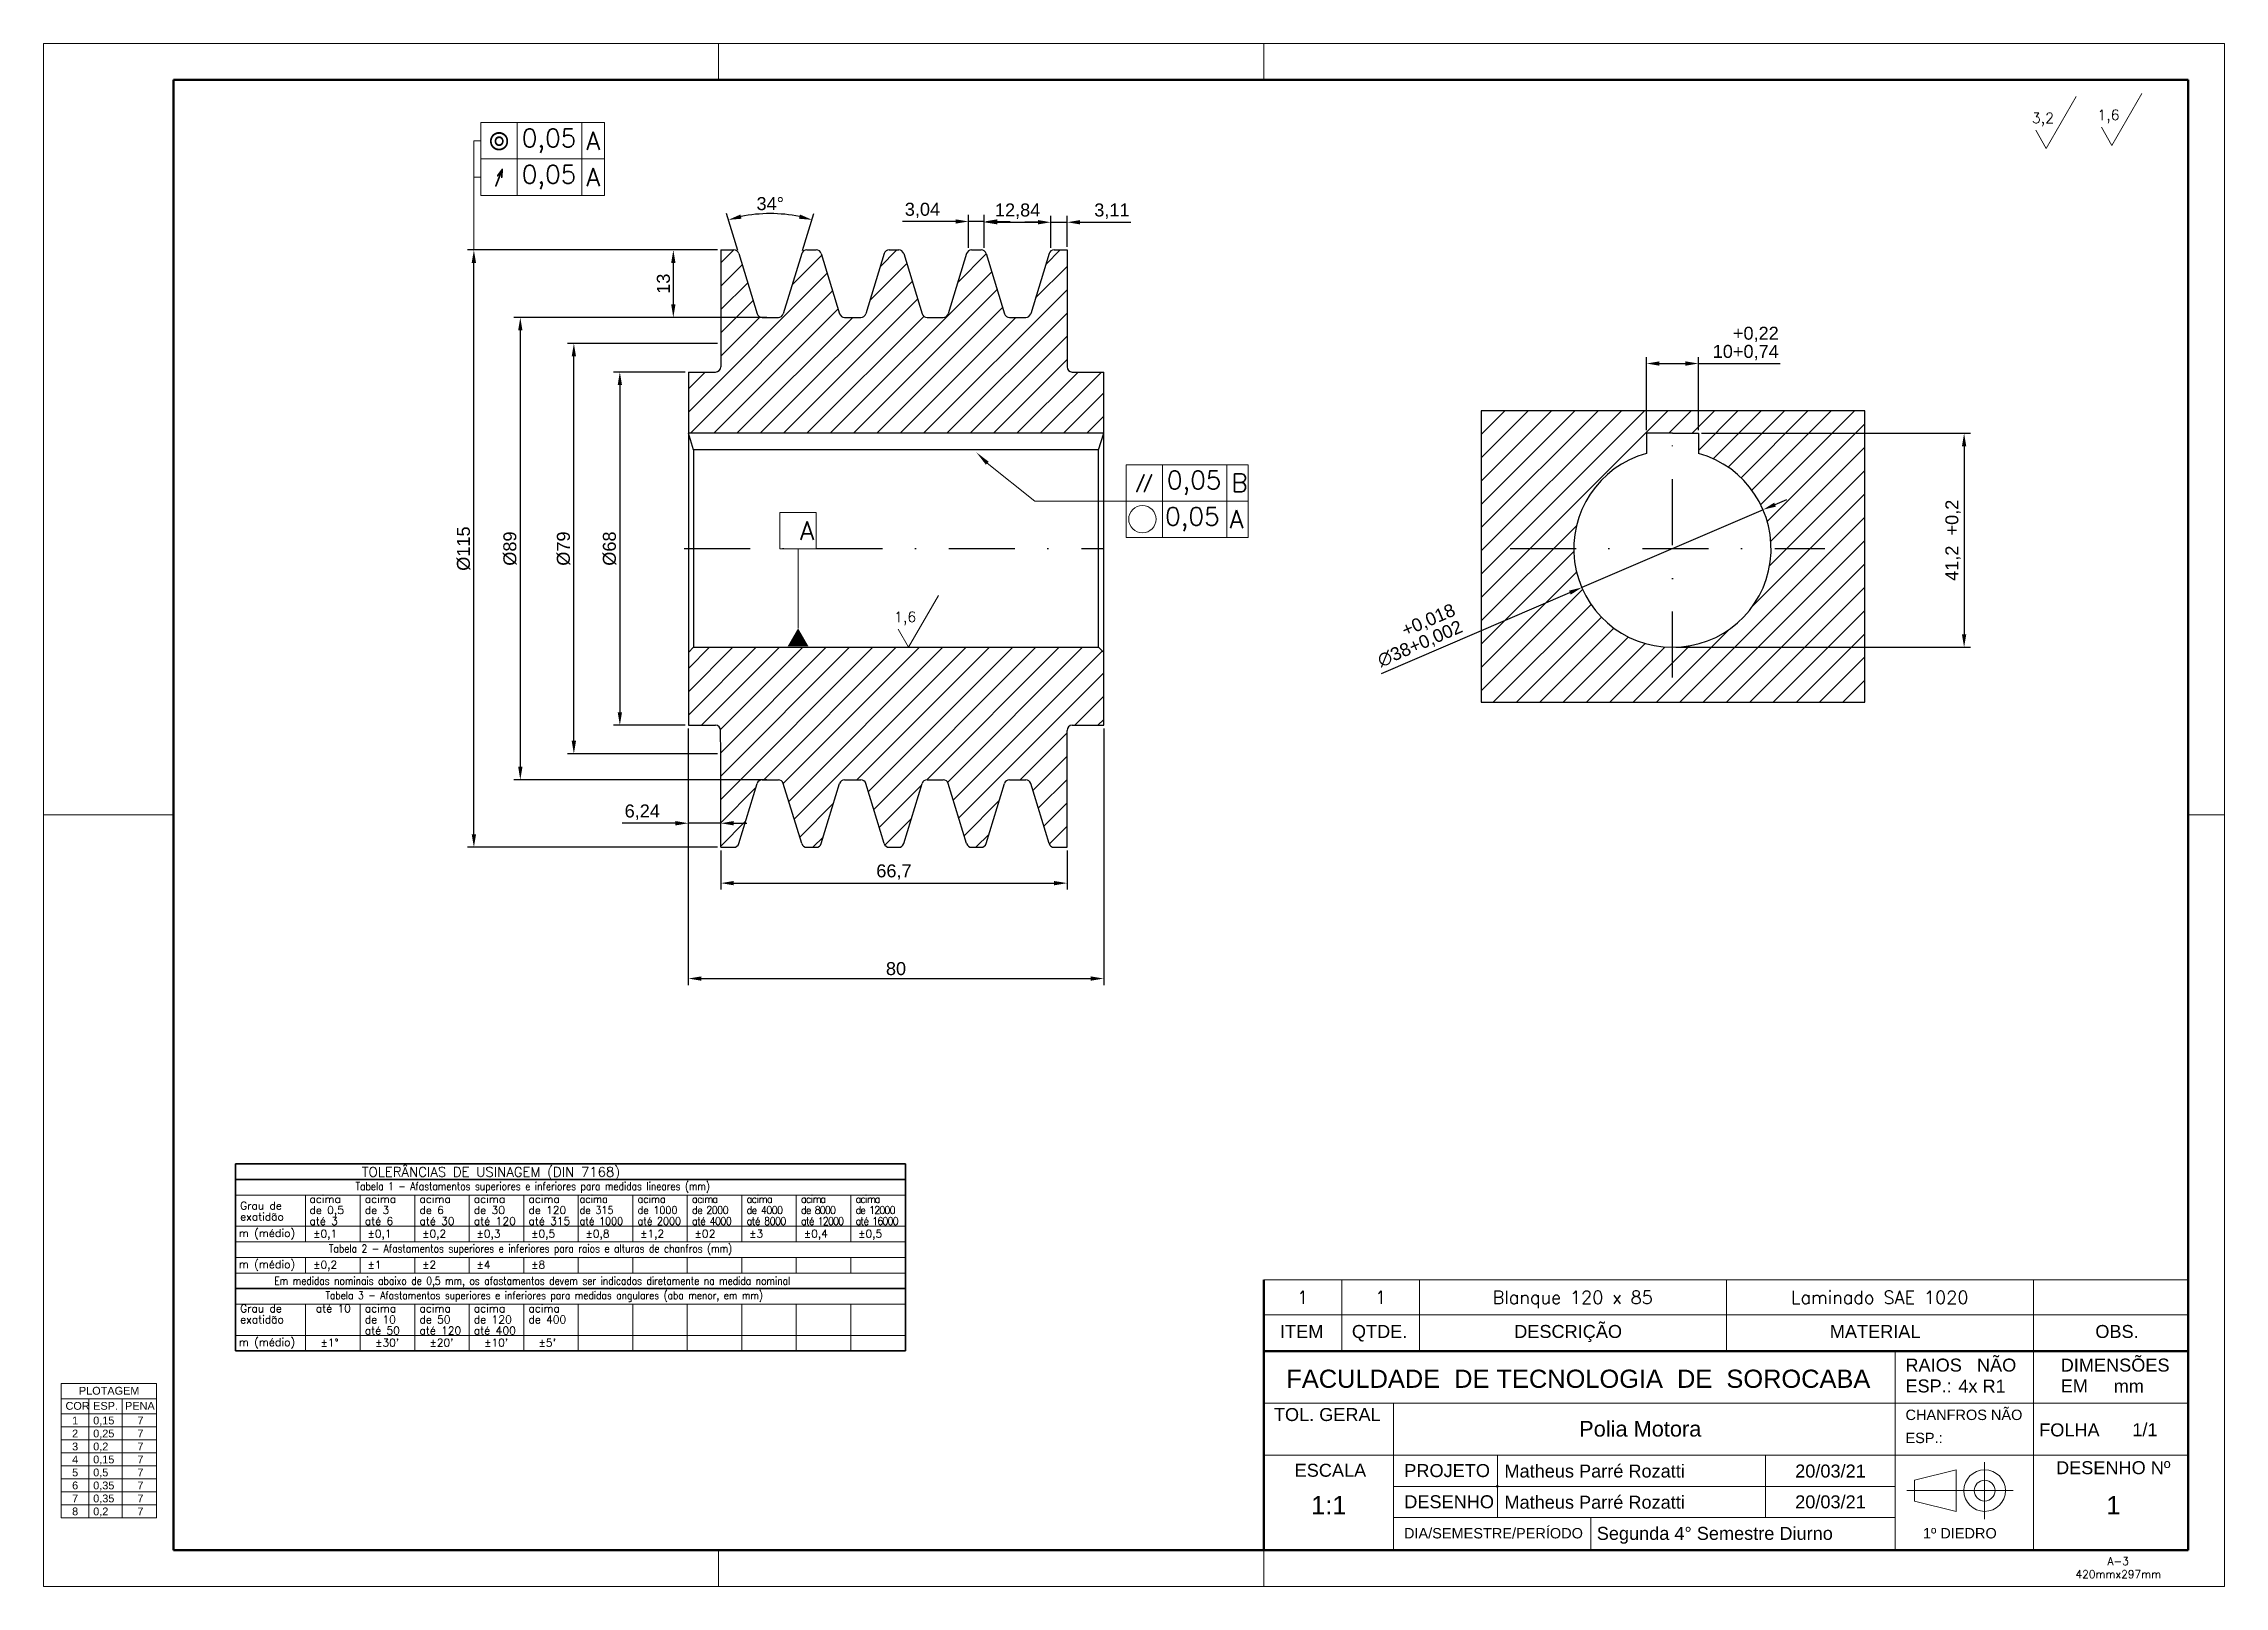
# Model space of a CAD drawing. Header units: millimetres. Extents: x 14587 to 15007, y 5109 to 5406.
import ezdxf
from ezdxf.enums import TextEntityAlignment as Align

# ---------------------------------------------------------------- set-up
doc = ezdxf.new("R2010")
doc.units = ezdxf.units.MM
for name, pattern in [('CENTER2', [28.575, 19.05, -3.175, 3.175, -3.175]), ('DASHDOT', [25.4, 12.7, -6.35, 0, -6.35]), ('PHANTOM2', [1.25, 0.625, -0.125, 0.125, -0.125, 0.125, -0.125])]:
    doc.linetypes.add(name, pattern=pattern)
for name, color, linetype, lineweight in [('CENTRO', 1, 'CENTER2', 15), ('CONTORNO', 7, 'Continuous', 35), ('FANTASMA', 4, 'PHANTOM2', 15), ('FINA', 4, 'Continuous', 15), ('FORMATO-FINA', 8, 'Continuous', 20), ('FORMATO-GROSSA', 5, 'Continuous', 50), ('TEXTO', 2, 'Continuous', 25)]:
    doc.layers.add(name, color=color, linetype=linetype, lineweight=lineweight)
doc.layers.add('INVISÍVEL', color=7, linetype='Continuous', lineweight=20, plot=False)
doc.styles.add('ACDINGDT', font='amgdt.shx')
doc.styles.add('ARIAL', font='arial.ttf')
doc.styles.add('Equipar', font='romans.shx')
doc.styles.add('ROMANS', font='romans.shx')
doc.styles.get("Standard").update_dxf_attribs({"font": 'arial.ttf'})
doc.dimstyles.new('ISO-25', dxfattribs={"dimtxt": 2.5, "dimasz": 2.5, "dimexe": 1.25, "dimexo": 0.625, "dimtad": 1, "dimtxsty": 'Standard', "dimcen": 2.5, "dimadec": 0, "dimazin": 0, "dimtfac": 1, "dimtmove": 0, "dimatfit": 3, "dimfxl": 1, "dimarcsym": 0})

msp = doc.modelspace()

# ---------------------------------------------------------------- texts
at = {"layer": 'FINA', "char_height": 3.5, "attachment_point": 5, "style": 'ACDINGDT'}
for s, insert in [('r', (14674.513, 5387.788)), ('h', (14674.513, 5380.788)), ('f', (14798.754, 5321.941))]:
    msp.add_mtext(s, dxfattribs=dict(at, insert=insert))
at = {"layer": 'TEXTO', "style": 'ROMANS'}
for s, insert, char_height, attachment_point in [('3,2', (14973.993, 5390.577), 2, 9), ('1,6', (14986.618, 5391.164), 2, 9), ('0,05', (14678.888, 5387.788), 3.5, 4), ('A', (14691.305, 5387.788), 3.5, 4), ('0,05', (14678.888, 5380.788), 3.5, 4), ('A', (14691.305, 5380.788), 3.5, 4), ('0,05', (14803.129, 5321.941), 3.5, 4), ('B', (14815.546, 5321.941), 3.5, 4), ('0,05', (14802.796, 5314.941), 3.5, 4), ('\\pxqc;A', (14732.098, 5312.734), 3.5, 4), ('A', (14815.213, 5314.941), 3.5, 4), ('1,6', (14754.869, 5294.527), 2, 9)]:
    msp.add_mtext(s, dxfattribs=dict(at, insert=insert, char_height=char_height, attachment_point=attachment_point))

# ---------------------------------------------------------------- blocks, each defined once
blk = doc.blocks.new('PLOTAGEM')
at = {"layer": 'INVISÍVEL', "color": 7}
for p, q in [((0, 0), (18.35, 0)), ((0, -25.82), (0, 0)), ((0, -2.91), (18.35, -2.91)), ((5.32, -25.82), (5.32, -2.91)), ((11.8, -2.91), (11.8, -25.82)), ((18.35, -25.82), (18.35, 0)), ((0, -5.82), (18.35, -5.82)), ((0, -8.32), (18.35, -8.32)), ((0, -10.82), (18.35, -10.82)), ((0, -13.32), (18.35, -13.32)), ((0, -15.82), (18.35, -15.82)), ((0, -18.32), (18.35, -18.32)), ((0, -20.82), (18.35, -20.82)), ((0, -23.32), (18.35, -23.32)), ((0, -25.82), (18.35, -25.82))]:
    blk.add_line(p, q, dxfattribs=at)
at = {"layer": 'FORMATO-GROSSA', "color": 8}
blk.add_text('8', height=1.5, dxfattribs=at).set_placement((2.13, -25.35))
at = {"layer": 'INVISÍVEL', "color": 7}
for s, p in [('COR', (0.86, -5.03)), ('PLOTAGEM', (3.44, -2.12)), ('ESP.', (6.19, -5.03)), ('PENA', (12.33, -5.03)), ('0,15', (6.19, -7.85)), ('7', (14.7, -7.85)), ('0,25', (6.19, -10.35)), ('0,2', (6.19, -12.85)), ('7', (14.7, -10.35)), ('7', (14.7, -12.85)), ('0,15', (6.19, -15.35)), ('0,5', (6.19, -17.85)), ('7', (14.7, -15.35)), ('7', (14.7, -17.85)), ('0,35', (6.19, -20.35)), ('7', (14.7, -20.35)), ('7', (2.13, -22.85)), ('0,35', (6.19, -22.85)), ('0,2', (6.19, -25.35)), ('7', (14.7, -22.85)), ('7', (14.7, -25.35))]:
    blk.add_text(s, height=1.5, dxfattribs=at).set_placement(p)
at = {"layer": 'INVISÍVEL', "color": 1}
blk.add_text('1', height=1.5, dxfattribs=at).set_placement((2.13, -7.85))
at = {"layer": 'INVISÍVEL', "color": 3}
blk.add_text('3', height=1.5, dxfattribs=at).set_placement((2.13, -12.85))
at = {"layer": 'INVISÍVEL', "color": 2}
blk.add_text('2', height=1.5, dxfattribs=at).set_placement((2.13, -10.35))
at = {"layer": 'INVISÍVEL', "color": 4}
blk.add_text('4', height=1.5, dxfattribs=at).set_placement((2.13, -15.35))
at = {"layer": 'INVISÍVEL', "color": 5}
blk.add_text('5', height=1.5, dxfattribs=at).set_placement((2.13, -17.85))
at = {"layer": 'INVISÍVEL', "color": 6}
blk.add_text('6', height=1.5, dxfattribs=at).set_placement((2.13, -20.35))
blk = doc.blocks.new('fatec_A3')
at = {"layer": 'FORMATO-FINA'}
for p, q in [((420, 297), (0, 297)), ((0, 297), (0, 0)), ((130, 297), (130, 290)), ((235, 297), (235, 290)), ((420, 0), (420, 297)), ((25, 148.5), (0, 148.5)), ((413, 148.5), (420, 148.5)), ((130, 7), (130, 0)), ((235, 7), (235, 0)), ((0, 0), (420, 0))]:
    blk.add_line(p, q, dxfattribs=at)
at = {"layer": 'FORMATO-GROSSA'}
for p, q in [((25, 290), (25, 7)), ((413, 290), (25, 290)), ((413, 7), (413, 290)), ((25, 7), (413, 7))]:
    blk.add_line(p, q, dxfattribs=at)
at = {"layer": 'INVISÍVEL'}
blk.add_blockref('PLOTAGEM', (3.36, 39.03), dxfattribs=at)
at = {"layer": 'TEXTO', "insert": (399.57, 5.6), "char_height": 1.5, "width": 20.46, "attachment_point": 2}
blk.add_mtext('\\pxqc;{\\Fromans|c0;A-3\\P420mmx297mm}', dxfattribs=at)
blk = doc.blocks.new('TÍTULO')
at = {"layer": 'CENTRO', "linetype": 'DASHDOT', "ltscale": 2}
for p, q in [((-39.17, 16.93), (-39.17, 5.93)), ((-54.17, 11.43), (-33.67, 11.43))]:
    blk.add_line(p, q, dxfattribs=at)
at = {"layer": 'FINA'}
for p, q in [((-52.67, 13.43), (-44.67, 15.43)), ((-52.67, 9.43), (-52.67, 13.43)), ((-44.67, 7.43), (-44.67, 15.43)), ((-52.67, 9.43), (-44.67, 7.43))]:
    blk.add_line(p, q, dxfattribs=at)
for radius in [4, 2]:
    blk.add_circle((-39.17, 11.43), radius, dxfattribs=at)
at = {"layer": 'FORMATO-FINA'}
for p, q in [((-178, 45.25), (0, 45.25)), ((-163, 38.25), (-163, 45.25)), ((-148, 38.25), (-148, 45.25)), ((-88.88, 38.25), (-88.88, 45.25)), ((-29.75, 0.25), (-29.75, 45.25)), ((-56.38, 0.25), (-56.38, 38.25)), ((-178, 28.25), (0, 28.25)), ((-153, 0.25), (-153, 28.25)), ((-178, 18.25), (0, 18.25)), ((-133, 6.25), (-133, 18.25)), ((-81.38, 6.25), (-81.38, 18.25)), ((-153, 12.25), (-56.38, 12.25)), ((-153, 6.25), (-56.38, 6.25)), ((-115.03, 0.25), (-115.03, 6.25))]:
    blk.add_line(p, q, dxfattribs=at)
at = {"layer": 'FORMATO-GROSSA'}
for p, q in [((-178, 0), (-178, 45.25)), ((0, 45.25), (0, 0)), ((-178, 38.25), (0, 38.25)), ((-178, 0), (0, 0))]:
    blk.add_line(p, q, dxfattribs=at)
blk.add_point((-133, 12.25), dxfattribs=at)
at = {"layer": 'TEXTO', "style": 'ARIAL'}
for s, p in [('ITEM', (-170.7, 40.82)), ('QTDE.', (-155.7, 40.82)), ('DESCRIÇÃO', (-119.39, 40.82)), ('MATERIAL', (-60.26, 40.82)), ('OBS.', (-13.68, 40.82))]:
    blk.add_text(s, height=2.5, dxfattribs=at).set_placement(p, align=Align.CENTER)
for s, height, p in [('FACULDADE  DE TECNOLOGIA  DE  SOROCABA', 3.5, (-173.66, 31.22)), ('RAIOS   NÃO', 2.5, (-54.43, 34.35)), ('DIMENSÕES', 2.5, (-24.52, 34.35)), ('ESP.:', 2.5, (-54.43, 30.33)), ('EM', 2.5, (-24.52, 30.33)), ('TOL. GERAL', 2.5, (-176.06, 24.83)), ('CHANFROS NÃO', 2, (-54.41, 25.02)), ('ESP.:', 2, (-54.41, 20.58)), ('FOLHA', 2.5, (-28.67, 21.87)), ('DESENHO Nº', 2.5, (-25.42, 14.6)), ('ESCALA', 2.5, (-172.06, 14.1)), ('PROJETO', 2.5, (-150.94, 14.04)), ('DESENHO', 2.5, (-150.94, 8.04)), ('DIA/SEMESTRE/PERÍODO', 2, (-151, 2.23)), ('1º DIEDRO', 2, (-51.06, 2.23))]:
    blk.add_text(s, height=height, dxfattribs=at).set_placement(p)
for tag, height, p in [('R', 2.5, (-39.68, 30.3)), ('X', 2.5, (-11.4, 30.3)), ('TÍTULO', 3, (-105.5, 21.84)), ('TOLERÂNCIA', 2.5, (-165.82, 20.11)), ('CH', 2.5, (-39.68, 20.47)), ('X/X', 2.5, (-8.3, 21.92)), ('XX/XX/XX', 2.5, (-68.86, 13.95)), ('X:X', 3.5, (-165.5, 6.89)), ('XX/XX/XX', 2.5, (-68.86, 8.02)), ('X', 3.5, (-14.38, 6.89))]:
    blk.add_attdef(tag, text='', height=height, dxfattribs=at).set_placement(p, align=Align.CENTER)
for tag, p in [('NOME', (-131.65, 13.95)), ('NOME', (-131.65, 7.95)), ('DIA/SEM/PERÍODO', (-113.87, 1.95))]:
    blk.add_attdef(tag, p, '', height=2.5, dxfattribs=at)
blk = doc.blocks.new('LISTA_MATERIAIS')
at = {"layer": 'FORMATO-FINA'}
for p, q in [((-178, 6.75), (0, 6.75)), ((-163, 0), (-163, 6.75)), ((-148, 0), (-148, 6.75)), ((-88.875, 0), (-88.875, 6.75)), ((-29.75, 0), (-29.75, 6.75))]:
    blk.add_line(p, q, dxfattribs=at)
at = {"layer": 'FORMATO-GROSSA'}
blk.add_line((-178, 0), (-178, 6.75), dxfattribs=at)
at = {"layer": 'TEXTO', "style": 'Equipar'}
for tag, p in [('ITEM', (-170.5, 3.375)), ('QTD', (-155.5, 3.375)), ('DESCRIÇÃO', (-118.5, 3.375)), ('MATERIAL', (-59.375, 3.375)), ('OBSERVAÇÕES', (-15, 3.375))]:
    blk.add_attdef(tag, text='', height=2.5, dxfattribs=at).set_placement(p, align=Align.MIDDLE_CENTER)
blk = doc.blocks.new('*U7')
at = {"color": 0, "linetype": 'DASHDOT', "transparency": 16777216}
blk.add_line((-29.81, 0), (51, 0), dxfattribs=at)
blk = doc.blocks.new('*U8')
at = {"color": 0, "linetype": 'DASHDOT', "transparency": 16777216}
blk.add_line((-31.27, 0), (29.37, 0), dxfattribs=at)
blk = doc.blocks.new('*U9')
at = {"color": 0, "linetype": 'DASHDOT', "transparency": 16777216}
blk.add_line((0, -24.35), (0, 24.35), dxfattribs=at)
blk = doc.blocks.new('*D11')
at = {"color": 0, "lineweight": -2, "transparency": 16777216}
for p, q in [((14720.5, 5366.67), (14718.32, 5373.77)), ((14732.98, 5366.67), (14735.15, 5373.77))]:
    blk.add_line(p, q, dxfattribs=at)
blk.add_arc((14726.74, 5346.25), 27.53, 78.2054, 101.7946, dxfattribs=at)
at = {"color": 0, "transparency": 16777216}
for points in [[(14721.21, 5372.79), (14721.01, 5373.6), (14718.69, 5372.58)], [(14732.47, 5373.6), (14732.26, 5372.79), (14734.79, 5372.58)]]:
    blk.add_solid(points, dxfattribs=at)
at = {"layer": 'Defpoints', "color": 0, "transparency": 16777216}
for p in [(14729.46, 5373.64), (14720.68, 5366.07), (14732.8, 5366.07), (14724.22, 5354.48), (14729.25, 5354.48)]:
    blk.add_point(p, dxfattribs=at)
at = {"color": 0, "transparency": 16777216, "insert": (14726.74, 5375.68), "char_height": 2.5, "attachment_point": 5}
blk.add_mtext('{\\C2;34°}', dxfattribs=at)
blk = doc.blocks.new('*D12')
at = {"color": 0, "lineweight": -2, "transparency": 16777216}
for p, q in [((14716.58, 5366.78), (14706.82, 5366.78)), ((14708.07, 5364.28), (14708.07, 5356.28)), ((14726.11, 5353.78), (14706.82, 5353.78))]:
    blk.add_line(p, q, dxfattribs=at)
at = {"color": 0, "transparency": 16777216}
for points in [[(14707.66, 5364.28), (14708.49, 5364.28), (14708.07, 5366.78)], [(14707.66, 5356.28), (14708.49, 5356.28), (14708.07, 5353.78)]]:
    blk.add_solid(points, dxfattribs=at)
at = {"layer": 'Defpoints', "color": 0, "transparency": 16777216}
for p in [(14717.21, 5366.78), (14708.07, 5353.78), (14726.74, 5353.78)]:
    blk.add_point(p, dxfattribs=at)
at = {"color": 0, "transparency": 16777216, "insert": (14706.17, 5360.28), "char_height": 2.5, "width": 3.7511, "attachment_point": 5, "rotation": 90}
blk.add_mtext('{\\C2;13}', dxfattribs=at)
blk = doc.blocks.new('*D13')
at = {"color": 0, "lineweight": -2, "transparency": 16777216}
for p, q in [((14778.3, 5372.11), (14775.8, 5372.11)), ((14780.8, 5367.21), (14780.8, 5373.36)), ((14780.8, 5372.11), (14783.91, 5372.11)), ((14783.91, 5367.4), (14783.91, 5373.36)), ((14786.41, 5372.11), (14796.17, 5372.11))]:
    blk.add_line(p, q, dxfattribs=at)
at = {"color": 0, "transparency": 16777216}
for points in [[(14778.3, 5372.53), (14778.3, 5371.7), (14780.8, 5372.11)], [(14786.41, 5372.53), (14786.41, 5371.7), (14783.91, 5372.11)]]:
    blk.add_solid(points, dxfattribs=at)
at = {"layer": 'Defpoints', "color": 0, "transparency": 16777216}
for p in [(14780.8, 5372.11), (14780.8, 5366.58), (14783.91, 5366.78)]:
    blk.add_point(p, dxfattribs=at)
at = {"color": 0, "transparency": 16777216, "insert": (14792.54, 5374.24), "char_height": 2.5, "attachment_point": 5}
blk.add_mtext('{\\C2;3,11}', dxfattribs=at)
blk = doc.blocks.new('*D14')
at = {"color": 0, "lineweight": -2, "transparency": 16777216}
for p, q in [((14762.42, 5372.26), (14752.19, 5372.26)), ((14764.92, 5367.21), (14764.92, 5373.51)), ((14767.96, 5372.26), (14764.92, 5372.26)), ((14767.96, 5367.21), (14767.96, 5373.51)), ((14770.46, 5372.26), (14772.96, 5372.26))]:
    blk.add_line(p, q, dxfattribs=at)
at = {"color": 0, "transparency": 16777216}
for points in [[(14762.42, 5372.67), (14762.42, 5371.84), (14764.92, 5372.26)], [(14770.46, 5372.67), (14770.46, 5371.84), (14767.96, 5372.26)]]:
    blk.add_solid(points, dxfattribs=at)
at = {"layer": 'Defpoints', "color": 0, "transparency": 16777216}
for p in [(14767.96, 5372.26), (14764.92, 5366.58), (14767.96, 5366.58)]:
    blk.add_point(p, dxfattribs=at)
at = {"color": 0, "transparency": 16777216, "insert": (14756.05, 5374.38), "char_height": 2.5, "attachment_point": 5}
blk.add_mtext('{\\C2;3,04}', dxfattribs=at)
blk = doc.blocks.new('*D15')
at = {"color": 0, "lineweight": -2, "transparency": 16777216}
for p, q in [((14710.96, 5274.65), (14710.96, 5225.26)), ((14790.96, 5274.65), (14790.96, 5225.26)), ((14713.46, 5226.51), (14788.46, 5226.51))]:
    blk.add_line(p, q, dxfattribs=at)
at = {"color": 0, "transparency": 16777216}
for points in [[(14713.46, 5226.92), (14713.46, 5226.09), (14710.96, 5226.51)], [(14788.46, 5226.92), (14788.46, 5226.09), (14790.96, 5226.51)]]:
    blk.add_solid(points, dxfattribs=at)
at = {"layer": 'Defpoints', "color": 0, "transparency": 16777216}
for p in [(14710.96, 5275.28), (14790.96, 5275.28), (14790.96, 5226.51)]:
    blk.add_point(p, dxfattribs=at)
at = {"color": 0, "transparency": 16777216, "insert": (14750.96, 5228.41), "char_height": 2.5, "attachment_point": 5}
blk.add_mtext('{\\C2;80}', dxfattribs=at)
blk = doc.blocks.new('*D16')
at = {"color": 0, "lineweight": -2, "transparency": 16777216}
for p, q in [((14717.21, 5251.15), (14717.21, 5243.63)), ((14783.91, 5251.15), (14783.91, 5243.63)), ((14719.71, 5244.88), (14781.41, 5244.88))]:
    blk.add_line(p, q, dxfattribs=at)
at = {"color": 0, "transparency": 16777216}
for points in [[(14719.71, 5245.29), (14719.71, 5244.46), (14717.21, 5244.88)], [(14781.41, 5245.29), (14781.41, 5244.46), (14783.91, 5244.88)]]:
    blk.add_solid(points, dxfattribs=at)
at = {"layer": 'Defpoints', "color": 0, "transparency": 16777216}
for p in [(14717.21, 5251.78), (14783.91, 5251.78), (14783.91, 5244.88)]:
    blk.add_point(p, dxfattribs=at)
at = {"color": 0, "transparency": 16777216, "insert": (14750.56, 5247.01), "char_height": 2.5, "attachment_point": 5}
blk.add_mtext('{\\C2;66,7}', dxfattribs=at)
blk = doc.blocks.new('*D17')
at = {"color": 0, "lineweight": -2, "transparency": 16777216}
for p, q in [((14710.96, 5274.65), (14710.96, 5255.16)), ((14708.46, 5256.41), (14698.22, 5256.41)), ((14717.21, 5256.41), (14710.96, 5256.41)), ((14717.21, 5252.4), (14717.21, 5257.66)), ((14719.71, 5256.41), (14722.21, 5256.41))]:
    blk.add_line(p, q, dxfattribs=at)
at = {"color": 0, "transparency": 16777216}
for points in [[(14708.46, 5256.83), (14708.46, 5255.99), (14710.96, 5256.41)], [(14719.71, 5256.83), (14719.71, 5255.99), (14717.21, 5256.41)]]:
    blk.add_solid(points, dxfattribs=at)
at = {"layer": 'Defpoints', "color": 0, "transparency": 16777216}
for p in [(14710.96, 5275.28), (14710.96, 5256.41), (14717.21, 5251.78)]:
    blk.add_point(p, dxfattribs=at)
at = {"color": 0, "transparency": 16777216, "insert": (14702.09, 5258.54), "char_height": 2.5, "attachment_point": 5}
blk.add_mtext('{\\C2;6,24}', dxfattribs=at)
blk = doc.blocks.new('*D18')
at = {"color": 0, "lineweight": -2, "transparency": 16777216}
for p, q in [((14710.34, 5343.28), (14696.52, 5343.28)), ((14697.77, 5340.78), (14697.77, 5277.78)), ((14710.34, 5275.28), (14696.52, 5275.28))]:
    blk.add_line(p, q, dxfattribs=at)
at = {"color": 0, "transparency": 16777216}
for points in [[(14697.36, 5340.78), (14698.19, 5340.78), (14697.77, 5343.28)], [(14697.36, 5277.78), (14698.19, 5277.78), (14697.77, 5275.28)]]:
    blk.add_solid(points, dxfattribs=at)
at = {"layer": 'Defpoints', "color": 0, "transparency": 16777216}
for p in [(14710.96, 5343.28), (14697.77, 5275.28), (14710.96, 5275.28)]:
    blk.add_point(p, dxfattribs=at)
at = {"color": 0, "transparency": 16777216, "insert": (14695.8, 5309.28), "char_height": 2.5, "attachment_point": 5, "rotation": 90}
blk.add_mtext('{\\C2;%%C68}', dxfattribs=at)
blk = doc.blocks.new('*D19')
at = {"color": 0, "lineweight": -2, "transparency": 16777216}
for p, q in [((14716.58, 5348.78), (14687.67, 5348.78)), ((14688.92, 5272.28), (14688.92, 5346.28)), ((14716.58, 5269.78), (14687.67, 5269.78))]:
    blk.add_line(p, q, dxfattribs=at)
at = {"color": 0, "transparency": 16777216}
for points in [[(14688.5, 5346.28), (14689.33, 5346.28), (14688.92, 5348.78)], [(14688.5, 5272.28), (14689.33, 5272.28), (14688.92, 5269.78)]]:
    blk.add_solid(points, dxfattribs=at)
at = {"layer": 'Defpoints', "color": 0, "transparency": 16777216}
for p in [(14688.92, 5348.78), (14717.21, 5348.78), (14717.21, 5269.78)]:
    blk.add_point(p, dxfattribs=at)
at = {"color": 0, "transparency": 16777216, "insert": (14686.94, 5309.28), "char_height": 2.5, "attachment_point": 5, "rotation": 90}
blk.add_mtext('{\\C2;%%C79}', dxfattribs=at)
blk = doc.blocks.new('*D20')
at = {"color": 0, "lineweight": -2, "transparency": 16777216}
for p, q in [((14726.11, 5353.78), (14677.35, 5353.78)), ((14678.6, 5351.28), (14678.6, 5267.28)), ((14726.11, 5264.78), (14677.35, 5264.78))]:
    blk.add_line(p, q, dxfattribs=at)
at = {"color": 0, "transparency": 16777216}
for points in [[(14678.19, 5351.28), (14679.02, 5351.28), (14678.6, 5353.78)], [(14678.19, 5267.28), (14679.02, 5267.28), (14678.6, 5264.78)]]:
    blk.add_solid(points, dxfattribs=at)
at = {"layer": 'Defpoints', "color": 0, "transparency": 16777216}
for p in [(14726.74, 5353.78), (14678.6, 5264.78), (14726.74, 5264.78)]:
    blk.add_point(p, dxfattribs=at)
at = {"color": 0, "transparency": 16777216, "insert": (14676.63, 5309.28), "char_height": 2.5, "attachment_point": 5, "rotation": 90}
blk.add_mtext('{\\C2;%%C89}', dxfattribs=at)
blk = doc.blocks.new('*D21')
at = {"color": 0, "lineweight": -2, "transparency": 16777216}
for p, q in [((14716.58, 5366.78), (14668.41, 5366.78)), ((14669.66, 5254.28), (14669.66, 5364.28)), ((14716.58, 5251.78), (14668.41, 5251.78))]:
    blk.add_line(p, q, dxfattribs=at)
at = {"color": 0, "transparency": 16777216}
for points in [[(14669.24, 5364.28), (14670.08, 5364.28), (14669.66, 5366.78)], [(14669.24, 5254.28), (14670.08, 5254.28), (14669.66, 5251.78)]]:
    blk.add_solid(points, dxfattribs=at)
at = {"layer": 'Defpoints', "color": 0, "transparency": 16777216}
for p in [(14669.66, 5366.78), (14717.21, 5366.78), (14717.21, 5251.78)]:
    blk.add_point(p, dxfattribs=at)
at = {"color": 0, "transparency": 16777216, "insert": (14667.69, 5309.28), "char_height": 2.5, "attachment_point": 5, "rotation": 90}
blk.add_mtext('{\\C2;%%C115}', dxfattribs=at)
blk = doc.blocks.new('*D23')
at = {"color": 0, "lineweight": -2, "transparency": 16777216}
for p, q in [((14906.12, 5331.48), (14957.92, 5331.48)), ((14956.67, 5328.98), (14956.67, 5292.78)), ((14901.12, 5290.28), (14957.92, 5290.28))]:
    blk.add_line(p, q, dxfattribs=at)
at = {"color": 0, "transparency": 16777216}
for points in [[(14956.25, 5328.98), (14957.08, 5328.98), (14956.67, 5331.48)], [(14956.25, 5292.78), (14957.08, 5292.78), (14956.67, 5290.28)]]:
    blk.add_solid(points, dxfattribs=at)
at = {"layer": 'Defpoints', "color": 0, "transparency": 16777216}
for p in [(14905.5, 5331.48), (14900.5, 5290.28), (14956.67, 5290.28)]:
    blk.add_point(p, dxfattribs=at)
at = {"color": 0, "transparency": 16777216, "insert": (14954.54, 5310.88), "char_height": 2.5, "attachment_point": 5, "rotation": 90}
blk.add_mtext('{\\C2;41,2  +0,2}', dxfattribs=at)
blk = doc.blocks.new('*D24')
at = {"color": 0, "lineweight": -2, "transparency": 16777216}
for p, q in [((14920.25, 5317.75), (14922.55, 5318.74)), ((14917.96, 5316.77), (14883.03, 5301.79)), ((14844.46, 5285.24), (14880.74, 5300.8))]:
    blk.add_line(p, q, dxfattribs=at)
at = {"color": 0, "transparency": 16777216}
for points in [[(14920.09, 5318.13), (14920.42, 5317.37), (14917.96, 5316.77)], [(14880.57, 5301.19), (14880.9, 5300.42), (14883.03, 5301.79)]]:
    blk.add_solid(points, dxfattribs=at)
at = {"layer": 'Defpoints', "color": 0, "transparency": 16777216}
for p in [(14917.96, 5316.77), (14883.03, 5301.79)]:
    blk.add_point(p, dxfattribs=at)
at = {"color": 0, "transparency": 16777216, "insert": (14851.18, 5292.58), "char_height": 2.5, "attachment_point": 5, "rotation": 23.2127}
blk.add_mtext('{\\C2;∅38\\S+0,018^ +0,002; }', dxfattribs=at)
blk = doc.blocks.new('*D10')
at = {"color": 0, "lineweight": -2, "transparency": 16777216}
for p, q in [((14767.96, 5370.98), (14767.96, 5373.36)), ((14770.46, 5372.11), (14778.3, 5372.11)), ((14780.8, 5371.95), (14780.8, 5373.36))]:
    blk.add_line(p, q, dxfattribs=at)
at = {"color": 0, "transparency": 16777216}
for points in [[(14770.46, 5372.53), (14770.46, 5371.7), (14767.96, 5372.11)], [(14778.3, 5372.53), (14778.3, 5371.7), (14780.8, 5372.11)]]:
    blk.add_solid(points, dxfattribs=at)
at = {"layer": 'Defpoints', "color": 0, "transparency": 16777216}
for p in [(14780.8, 5372.11), (14767.96, 5370.36), (14780.8, 5371.33)]:
    blk.add_point(p, dxfattribs=at)
at = {"color": 0, "transparency": 16777216, "insert": (14774.38, 5374.24), "char_height": 2.5, "attachment_point": 5}
blk.add_mtext('{\\C2;12,84}', dxfattribs=at)
blk = doc.blocks.new('TOLERÂNCIAS_USINAGEM')
at = {"layer": 'CONTORNO'}
for p, q in [((0, -48), (0, 0)), ((0, 0), (172, 0)), ((172, -48), (172, 0)), ((0, -4), (172, -4)), ((0, -32), (172, -32)), ((0, -48), (172, -48))]:
    blk.add_line(p, q, dxfattribs=at)
at = {"layer": 'FINA'}
for p, q in [((0, -8), (172, -8)), ((18, -20), (18, -8)), ((32, -20), (32, -8)), ((46, -20), (46, -8)), ((60, -20), (60, -8)), ((74, -20), (74, -8)), ((88, -20), (88, -8)), ((102, -20), (102, -8)), ((116, -20), (116, -8)), ((130, -20), (130, -8)), ((144, -20), (144, -8)), ((158, -20), (158, -8)), ((0, -16), (172, -16)), ((0, -20), (172, -20)), ((0, -24), (172, -24)), ((0, -28), (172, -28)), ((18, -28), (18, -24)), ((32, -28), (32, -24)), ((46, -28), (46, -24)), ((60, -28), (60, -24)), ((74, -28), (74, -24)), ((88, -28), (88, -24)), ((102, -28), (102, -24)), ((116, -28), (116, -24)), ((130, -28), (130, -24)), ((144, -28), (144, -24)), ((158, -28), (158, -24)), ((0, -36), (172, -36)), ((18, -48), (18, -36)), ((32, -48), (32, -36)), ((46, -48), (46, -36)), ((60, -48), (60, -36)), ((74, -48), (74, -36)), ((88, -48), (88, -36)), ((102, -48), (102, -36)), ((116, -48), (116, -36)), ((130, -48), (130, -36)), ((144, -48), (144, -36)), ((158, -48), (158, -36)), ((0, -44), (172, -44))]:
    blk.add_line(p, q, dxfattribs=at)
at = {"layer": 'TEXTO', "style": 'ROMANS', "width": 0.85}
for s, p in [('Tabela 1 - Afastamentos superiores e inferiores para medidas lineares (mm)', (30.81, -6.71)), ('Tabela 2 - Afastamentos superiores e inferiores para raios e alturas de chanfros (mm)', (23.98, -22.71)), ('Em medidas nominais abaixo de 0,5 mm, os afastamentos devem ser indicados diretamente na medida nominal', (9.94, -31)), ('Tabela 3 - Afastamentos superiores e inferiores para medidas angulares (aba menor, em mm)', (23.08, -34.71))]:
    blk.add_text(s, height=2, dxfattribs=at).set_placement(p)
at = {"layer": 'TEXTO', "style": 'ROMANS'}
for s, height, p in [('TOLERÂNCIAS DE USINAGEM (DIN 7168)', 2.5, (32.44, -3.28)), ('m (médio)', 2, (0.87, -18.74)), ('m (médio)', 2, (0.87, -26.74)), ('m (médio)', 2, (0.87, -46.74))]:
    blk.add_text(s, height=height, dxfattribs=at).set_placement(p)
at = {"layer": 'TEXTO', "char_height": 2, "attachment_point": 1, "line_spacing_factor": 0.85, "style": 'ROMANS'}
for s, width, insert in [('Grau de exatidão', 17.7309, (1.16, -9.71)), ('acima de 0,5 até 3', 12.6684, (19.02, -8)), ('acima\\Pde 3 até 6', 12.6684, (33.22, -8)), ('acima\\Pde 6 até 30', 12.6684, (47.22, -8)), ('acima\\Pde 30 até 120', 14.4641, (61.22, -8)), ('acima\\Pde 120 até 315', 12.6684, (75.22, -8)), ('{\\W0.9;acima\\Pde 315 até 1000}', 13.7297, (88.34, -8)), ('{\\W0.9;acima\\Pde 1000 até 2000}', 12.6684, (103.22, -8)), ('{\\W0.9;\\T0.9;acima\\Pde 2000 até 4000}', 12.6684, (117.22, -8)), ('{\\W0.9;\\T0.9;acima\\Pde 4000 até 8000}', 12.6684, (131.22, -8)), ('{\\W0.9;\\T0.85;acima\\Pde 8000 até 12000}', 12.6684, (145.22, -8)), ('{\\W0.9;\\T0.85;acima\\Pde 12000 até 16000}', 12.6684, (159.22, -8)), ('%%P0,1', 9.0401, (19.89, -16.87)), ('%%P0,1', 9.0401, (33.89, -16.87)), ('%%P0,2', 9.0401, (47.89, -16.87)), ('%%P0,3', 9.0401, (61.89, -16.87)), ('%%P0,5', 9.0401, (75.89, -16.87)), ('%%P0,8', 9.0401, (89.89, -16.87)), ('%%P1,2', 9.0401, (103.89, -16.87)), ('%%P02', 9.0401, (117.89, -16.87)), ('%%P3', 9.0401, (131.89, -16.87)), ('%%P0,4', 9.0401, (145.89, -16.87)), ('%%P0,5', 9.0401, (159.89, -16.87)), ('%%P0,2', 9.0401, (19.89, -24.87)), ('%%P1', 9.0401, (33.89, -24.87)), ('%%P2', 9.0401, (47.89, -24.87)), ('%%P4', 9.0401, (61.89, -24.87)), ('%%P8', 9.0401, (75.89, -24.87)), ('Grau de exatidão', 17.7309, (1.16, -36.09)), (' até 10', 12.6684, (19.22, -36.09)), ('acima\\Pde 10 até 50', 12.6684, (33.22, -36.09)), ('acima de 50 até 120', 12.6684, (47.22, -36.09)), ('acima\\Pde 120 até 400', 14.4641, (61.22, -36.09)), ('acima de 400', 12.6684, (75.22, -36.09)), ('%%P1%%D', 5.5483, (21.83, -44.87)), ("%%P30'", 5.5483, (35.83, -44.87)), ("%%P20'", 5.5483, (49.83, -44.87)), ("%%P10'", 5.5483, (63.83, -44.87)), ("%%P5'", 5.5483, (77.83, -44.87))]:
    blk.add_mtext_dynamic_manual_height_columns(s, width=width, gutter_width=25, heights=[0], dxfattribs=dict(at, insert=insert))
blk = doc.blocks.new('*D27')
at = {"color": 0, "lineweight": -2, "transparency": 16777216}
for p, q in [((14895.5, 5332.1), (14895.5, 5346.16)), ((14898, 5344.91), (14903, 5344.91)), ((14905.5, 5332.1), (14905.5, 5346.16)), ((14905.5, 5344.91), (14921.22, 5344.91))]:
    blk.add_line(p, q, dxfattribs=at)
at = {"color": 0, "transparency": 16777216}
for points in [[(14898, 5345.33), (14898, 5344.49), (14895.5, 5344.91)], [(14903, 5345.33), (14903, 5344.49), (14905.5, 5344.91)]]:
    blk.add_solid(points, dxfattribs=at)
at = {"layer": 'Defpoints', "color": 0, "transparency": 16777216}
for p in [(14905.5, 5344.91), (14895.5, 5331.48), (14905.5, 5331.48)]:
    blk.add_point(p, dxfattribs=at)
at = {"color": 0, "transparency": 16777216, "insert": (14914.61, 5348.98), "char_height": 2.5, "attachment_point": 5}
blk.add_mtext('{\\C2;10\\S+0,22^ +0,74;}', dxfattribs=at)

# ---------------------------------------------------------------- dimensions: what is measured, and where the dimension line sits
at = {"color": 1}
dim = msp.add_angular_dim_2l(base=(14729.456, 5373.644), line1=((14732.796, 5366.069), (14729.255, 5354.484)), line2=((14720.679, 5366.069), (14724.221, 5354.484)), text='{\\C2;<>}', dimstyle='ISO-25', override={"dimgap": 0.625, "dimadec": 2, "dimazin": 2, "dimtol": 0, "dimlim": 0, "dimtp": 0, "dimtm": 0, "dimtdec": 0}, dxfattribs=at)
dim.commit()
dim.dimension.update_dxf_attribs({"geometry": '*D11', "text_midpoint": (14726.738, 5373.779), "dimtype": 162})
for base, p1, p2, picture, middle in [((14767.958, 5372.255), (14764.918, 5366.581), (14767.958, 5366.581), '*D14', (14756.052, 5372.255)), ((14780.798, 5372.115), (14783.908, 5366.777), (14780.798, 5366.581), '*D13', (14792.538, 5372.115)), ((14710.964, 5256.408), (14717.208, 5251.777), (14710.964, 5275.277), '*D17', (14702.091, 5256.408)), ((14790.964, 5226.506), (14710.964, 5275.277), (14790.964, 5275.277), '*D15', (14750.964, 5226.506))]:
    dim = msp.add_linear_dim(base=base, p1=p1, p2=p2, text='{\\C2;<>}', dimstyle='ISO-25', dxfattribs=at)
    dim.commit()
    dim.dimension.update_dxf_attribs({"geometry": picture, "text_midpoint": middle, "dimtype": 160})
for base, p1, p2, picture, middle in [((14780.798, 5372.115), (14767.958, 5370.355), (14780.798, 5371.327), '*D10', (14774.378, 5374.242)), ((14783.908, 5244.878), (14717.208, 5251.777), (14783.908, 5251.777), '*D16', (14750.558, 5247.005))]:
    dim = msp.add_linear_dim(base=base, p1=p1, p2=p2, text='{\\C2;<>}', dimstyle='ISO-25', dxfattribs=at)
    dim.commit()
    dim.dimension.update_dxf_attribs({"geometry": picture, "text_midpoint": middle})
for base, p1, p2, text, picture, middle in [((14669.66, 5366.777), (14717.208, 5251.777), (14717.208, 5366.777), '{\\C2;%%C<>}', '*D21', (14667.689, 5309.277)), ((14708.075, 5353.777), (14717.208, 5366.777), (14726.738, 5353.777), '{\\C2;<>}', '*D12', (14706.173, 5360.277)), ((14678.604, 5264.777), (14726.738, 5353.777), (14726.738, 5264.777), '{\\C2;%%C<>}', '*D20', (14676.633, 5309.277)), ((14688.915, 5348.777), (14717.208, 5269.777), (14717.208, 5348.777), '{\\C2;%%C<>}', '*D19', (14686.944, 5309.277)), ((14697.775, 5275.277), (14710.964, 5343.277), (14710.964, 5275.277), '{\\C2;%%C<>}', '*D18', (14695.803, 5309.277)), ((14956.666, 5290.277), (14905.495, 5331.477), (14900.495, 5290.277), '{\\C2;<>  +0,2}', '*D23', (14954.538, 5310.877))]:
    dim = msp.add_linear_dim(base=base, p1=p1, p2=p2, angle=90, text=text, dimstyle='ISO-25', dxfattribs=at)
    dim.commit()
    dim.dimension.update_dxf_attribs({"geometry": picture, "text_midpoint": middle})
dim = msp.add_linear_dim(base=(14905.495, 5344.909), p1=(14895.495, 5331.477), p2=(14905.495, 5331.477), text='{\\C2;<>}', dimstyle='ISO-25', override={"dimtol": 1, "dimtp": 0.22, "dimtm": -0.74, "dimtdec": 3}, dxfattribs=at)
dim.commit()
dim.dimension.update_dxf_attribs({"geometry": '*D27', "text_midpoint": (14914.609, 5344.909), "dimtype": 160})
dim = msp.add_diameter_dim_2p(p1=(14917.957, 5316.765), p2=(14883.033, 5301.788), text='{\\C2;<> }', dimstyle='ISO-25', override={"dimgap": 0.625, "dimtol": 1, "dimlim": 0, "dimtp": 0.018, "dimtm": -0.002, "dimtdec": 3, "dimtzin": 8}, dxfattribs=at)
dim.commit()
dim.dimension.update_dxf_attribs({"geometry": '*D24', "text_midpoint": (14852.793, 5288.819), "dimtype": 163})

# ---------------------------------------------------------------- hatches: boundary and pattern name
h = msp.add_hatch()
h.set_pattern_fill('ANSI31', color=4)
h.paths.add_polyline_path([(14783.908, 5348.777), (14783.908, 5353.777), (14783.908, 5366.777), (14781.393, 5366.777, 0.3297505), (14780.436, 5366.069), (14776.895, 5354.484, -0.3297505), (14775.938, 5353.777), (14772.817, 5353.777, -0.3297505), (14771.861, 5354.484), (14768.319, 5366.069, 0.3297505), (14767.363, 5366.777), (14765.513, 5366.777, 0.3297505), (14764.556, 5366.069), (14761.015, 5354.484, -0.3297505), (14760.058, 5353.777), (14756.937, 5353.777, -0.3297505), (14755.981, 5354.484), (14752.439, 5366.069, 0.3297505), (14751.483, 5366.777), (14749.633, 5366.777, 0.3297505), (14748.676, 5366.069), (14745.135, 5354.484, -0.3297505), (14744.178, 5353.777), (14741.057, 5353.777, -0.3297505), (14740.101, 5354.484), (14736.559, 5366.069, 0.3297505), (14735.603, 5366.777), (14733.753, 5366.777, 0.3297505), (14732.796, 5366.069), (14729.255, 5354.484, -0.3297505), (14728.298, 5353.777), (14725.177, 5353.777, -0.3297505), (14724.221, 5354.484), (14720.679, 5366.069, 0.3297505), (14719.723, 5366.777), (14717.208, 5366.777), (14717.208, 5348.777), (14717.208, 5343.277), (14710.964, 5343.277), (14710.964, 5331.477), (14790.964, 5331.477), (14790.964, 5343.277), (14783.908, 5343.277)])
h = msp.add_hatch()
h.set_pattern_fill('ANSI31', color=4)
h.set_pattern_definition([(45, (827.9977, 73.802), (-2.245064, 2.245064), [])])
h.paths.add_polyline_path([(14937.554, 5335.808), (14863.67, 5335.808), (14863.67, 5279.706), (14937.554, 5279.706)])
h.paths.add_polyline_path([(14895.495, 5327.607), (14895.495, 5331.477), (14900.495, 5331.477), (14905.495, 5331.477), (14905.495, 5327.607, -7.4660606)], flags=16)
h = msp.add_hatch()
h.set_pattern_fill('ANSI31', color=4)
h.paths.add_polyline_path([(14790.964, 5289.277), (14789.964, 5290.277), (14711.964, 5290.277), (14710.964, 5289.277), (14710.964, 5275.277), (14717.168, 5275.277), (14717.208, 5269.777), (14717.208, 5251.777), (14719.723, 5251.777, 0.3297505), (14720.679, 5252.484), (14724.221, 5264.069, -0.3297505), (14725.177, 5264.777), (14728.298, 5264.777, -0.3297505), (14729.255, 5264.069), (14732.796, 5252.484, 0.3297505), (14733.753, 5251.777), (14735.603, 5251.777, 0.3297505), (14736.559, 5252.484), (14740.101, 5264.069, -0.3297505), (14741.057, 5264.777), (14744.178, 5264.777, -0.3297505), (14745.135, 5264.069), (14748.676, 5252.484, 0.3297505), (14749.633, 5251.777), (14751.483, 5251.777, 0.3297505), (14752.439, 5252.484), (14755.981, 5264.069, -0.3297505), (14756.937, 5264.777), (14760.058, 5264.777, -0.3297505), (14761.015, 5264.069), (14764.556, 5252.484, 0.3297505), (14765.513, 5251.777), (14767.363, 5251.777, 0.3297505), (14768.319, 5252.484), (14771.861, 5264.069, -0.3297505), (14772.817, 5264.777), (14775.938, 5264.777, -0.3297505), (14776.895, 5264.069), (14780.436, 5252.484, 0.3297505), (14781.393, 5251.777), (14783.908, 5251.777), (14783.908, 5264.777), (14783.908, 5269.777), (14783.908, 5275.277), (14790.964, 5275.277)])

# ---------------------------------------------------------------- linework, layer by layer
for p, q in [((14717.208, 5366.777), (14719.723, 5366.777)), ((14717.208, 5366.777), (14719.723, 5366.777)), ((14717.208, 5366.777), (14717.208, 5348.777)), ((14720.679, 5366.069), (14724.221, 5354.484)), ((14720.679, 5366.069), (14724.221, 5354.484)), ((14732.796, 5366.069), (14729.255, 5354.484)), ((14732.796, 5366.069), (14729.255, 5354.484)), ((14733.753, 5366.777), (14735.603, 5366.777)), ((14733.753, 5366.777), (14735.603, 5366.777)), ((14736.559, 5366.069), (14740.101, 5354.484)), ((14736.559, 5366.069), (14740.101, 5354.484)), ((14748.676, 5366.069), (14745.135, 5354.484)), ((14748.676, 5366.069), (14745.135, 5354.484)), ((14749.633, 5366.777), (14751.483, 5366.777)), ((14749.633, 5366.777), (14751.483, 5366.777)), ((14752.439, 5366.069), (14755.981, 5354.484)), ((14752.439, 5366.069), (14755.981, 5354.484)), ((14764.556, 5366.069), (14761.015, 5354.484)), ((14764.556, 5366.069), (14761.015, 5354.484)), ((14765.513, 5366.777), (14767.363, 5366.777)), ((14765.513, 5366.777), (14767.363, 5366.777)), ((14768.319, 5366.069), (14771.861, 5354.484)), ((14768.319, 5366.069), (14771.861, 5354.484)), ((14780.436, 5366.069), (14776.895, 5354.484)), ((14780.436, 5366.069), (14776.895, 5354.484)), ((14781.393, 5366.777), (14783.908, 5366.777)), ((14781.393, 5366.777), (14783.908, 5366.777)), ((14783.908, 5366.777), (14783.908, 5353.777)), ((14725.177, 5353.777), (14728.298, 5353.777)), ((14725.177, 5353.777), (14728.298, 5353.777)), ((14741.057, 5353.777), (14744.178, 5353.777)), ((14741.057, 5353.777), (14744.178, 5353.777)), ((14756.937, 5353.777), (14760.058, 5353.777)), ((14756.937, 5353.777), (14760.058, 5353.777)), ((14772.817, 5353.777), (14775.938, 5353.777)), ((14772.817, 5353.777), (14775.938, 5353.777)), ((14783.908, 5353.777), (14783.908, 5348.777)), ((14717.208, 5348.777), (14717.208, 5344.277)), ((14783.908, 5348.777), (14783.908, 5344.277)), ((14710.964, 5343.277), (14710.964, 5275.277)), ((14710.964, 5343.277), (14716.208, 5343.277)), ((14784.908, 5343.277), (14790.964, 5343.277)), ((14790.964, 5275.277), (14790.964, 5343.277)), ((14863.67, 5335.808), (14863.67, 5279.706)), ((14937.554, 5335.808), (14863.67, 5335.808)), ((14937.554, 5279.706), (14937.554, 5335.808)), ((14790.964, 5331.477), (14710.964, 5331.477)), ((14711.964, 5328.277), (14710.964, 5331.477)), ((14789.964, 5328.277), (14790.964, 5331.477)), ((14900.495, 5331.477), (14895.495, 5331.477)), ((14895.495, 5331.477), (14895.495, 5327.607)), ((14900.495, 5331.477), (14905.495, 5331.477)), ((14905.495, 5331.477), (14905.495, 5327.607)), ((14711.964, 5328.277), (14711.964, 5290.277)), ((14789.964, 5328.277), (14711.964, 5328.277)), ((14789.964, 5290.277), (14789.964, 5328.277)), ((14790.964, 5290.277), (14790.964, 5328.277)), ((14900.495, 5309.277), (14900.495, 5309.277)), ((14711.964, 5290.277), (14710.964, 5289.277)), ((14711.964, 5290.277), (14789.964, 5290.277)), ((14789.964, 5290.277), (14790.964, 5289.277)), ((14863.67, 5279.706), (14937.554, 5279.706)), ((14710.964, 5275.277), (14716.175, 5275.277)), ((14784.908, 5275.277), (14790.964, 5275.277)), ((14717.208, 5269.777), (14717.175, 5274.284)), ((14783.908, 5269.777), (14783.908, 5274.277)), ((14717.208, 5251.777), (14717.208, 5269.777)), ((14783.908, 5264.777), (14783.908, 5269.777)), ((14720.679, 5252.484), (14724.221, 5264.069)), ((14720.679, 5252.484), (14724.221, 5264.069)), ((14725.177, 5264.777), (14728.298, 5264.777)), ((14725.177, 5264.777), (14728.298, 5264.777)), ((14732.796, 5252.484), (14729.255, 5264.069)), ((14732.796, 5252.484), (14729.255, 5264.069)), ((14736.559, 5252.484), (14740.101, 5264.069)), ((14736.559, 5252.484), (14740.101, 5264.069)), ((14741.057, 5264.777), (14744.178, 5264.777)), ((14741.057, 5264.777), (14744.178, 5264.777)), ((14748.676, 5252.484), (14745.135, 5264.069)), ((14748.676, 5252.484), (14745.135, 5264.069)), ((14752.439, 5252.484), (14755.981, 5264.069)), ((14752.439, 5252.484), (14755.981, 5264.069)), ((14756.937, 5264.777), (14760.058, 5264.777)), ((14756.937, 5264.777), (14760.058, 5264.777)), ((14764.556, 5252.484), (14761.015, 5264.069)), ((14764.556, 5252.484), (14761.015, 5264.069)), ((14768.319, 5252.484), (14771.861, 5264.069)), ((14768.319, 5252.484), (14771.861, 5264.069)), ((14772.817, 5264.777), (14775.938, 5264.777)), ((14772.817, 5264.777), (14775.938, 5264.777)), ((14780.436, 5252.484), (14776.895, 5264.069)), ((14780.436, 5252.484), (14776.895, 5264.069)), ((14783.908, 5251.777), (14783.908, 5264.777)), ((14717.208, 5251.777), (14719.723, 5251.777)), ((14717.208, 5251.777), (14719.723, 5251.777)), ((14733.753, 5251.777), (14735.603, 5251.777)), ((14733.753, 5251.777), (14735.603, 5251.777)), ((14749.633, 5251.777), (14751.483, 5251.777)), ((14749.633, 5251.777), (14751.483, 5251.777)), ((14765.513, 5251.777), (14767.363, 5251.777)), ((14765.513, 5251.777), (14767.363, 5251.777)), ((14781.393, 5251.777), (14783.908, 5251.777)), ((14781.393, 5251.777), (14783.908, 5251.777))]:
    msp.add_line(p, q)
for centre, radius, start, end in [((14719.723, 5365.777), 1, 17, 90), ((14719.723, 5365.777), 1, 17, 90), ((14733.753, 5365.777), 1, 90, 163), ((14733.753, 5365.777), 1, 90, 163), ((14735.603, 5365.777), 1, 17, 90), ((14735.603, 5365.777), 1, 17, 90), ((14749.633, 5365.777), 1, 90, 163), ((14749.633, 5365.777), 1, 90, 163), ((14751.483, 5365.777), 1, 17, 90), ((14751.483, 5365.777), 1, 17, 90), ((14765.513, 5365.777), 1, 90, 163), ((14765.513, 5365.777), 1, 90, 163), ((14767.363, 5365.777), 1, 17, 90), ((14767.363, 5365.777), 1, 17, 90), ((14781.393, 5365.777), 1, 90, 163), ((14781.393, 5365.777), 1, 90, 163), ((14725.177, 5354.777), 1, 197, 270), ((14725.177, 5354.777), 1, 197, 270), ((14728.298, 5354.777), 1, 270, 343), ((14728.298, 5354.777), 1, 270, 343), ((14741.057, 5354.777), 1, 197, 270), ((14741.057, 5354.777), 1, 197, 270), ((14744.178, 5354.777), 1, 270, 343), ((14744.178, 5354.777), 1, 270, 343), ((14756.937, 5354.777), 1, 197, 270), ((14756.937, 5354.777), 1, 197, 270), ((14760.058, 5354.777), 1, 270, 343), ((14760.058, 5354.777), 1, 270, 343), ((14772.817, 5354.777), 1, 197, 270), ((14772.817, 5354.777), 1, 197, 270), ((14775.938, 5354.777), 1, 270, 343), ((14775.938, 5354.777), 1, 270, 343), ((14716.208, 5344.277), 1, 270, 0), ((14784.908, 5344.277), 1, 180, 270), ((14900.495, 5309.277), 19, 105.25752, 74.74248), ((14716.175, 5274.277), 1, 0.41826, 90), ((14784.908, 5274.277), 1, 90, 180), ((14725.177, 5263.777), 1, 90, 163), ((14725.177, 5263.777), 1, 90, 163), ((14728.298, 5263.777), 1, 17, 90), ((14728.298, 5263.777), 1, 17, 90), ((14741.057, 5263.777), 1, 90, 163), ((14741.057, 5263.777), 1, 90, 163), ((14744.178, 5263.777), 1, 17, 90), ((14744.178, 5263.777), 1, 17, 90), ((14756.937, 5263.777), 1, 90, 163), ((14756.937, 5263.777), 1, 90, 163), ((14760.058, 5263.777), 1, 17, 90), ((14760.058, 5263.777), 1, 17, 90), ((14772.817, 5263.777), 1, 90, 163), ((14772.817, 5263.777), 1, 90, 163), ((14775.938, 5263.777), 1, 17, 90), ((14775.938, 5263.777), 1, 17, 90), ((14719.723, 5252.777), 1, 270, 343), ((14719.723, 5252.777), 1, 270, 343), ((14733.753, 5252.777), 1, 197, 270), ((14733.753, 5252.777), 1, 197, 270), ((14735.603, 5252.777), 1, 270, 343), ((14735.603, 5252.777), 1, 270, 343), ((14749.633, 5252.777), 1, 197, 270), ((14749.633, 5252.777), 1, 197, 270), ((14751.483, 5252.777), 1, 270, 343), ((14751.483, 5252.777), 1, 270, 343), ((14765.513, 5252.777), 1, 197, 270), ((14765.513, 5252.777), 1, 197, 270), ((14767.363, 5252.777), 1, 270, 343), ((14767.363, 5252.777), 1, 270, 343), ((14781.393, 5252.777), 1, 197, 270), ((14781.393, 5252.777), 1, 197, 270)]:
    msp.add_arc(centre, radius, start, end)
at = {"layer": 'FINA'}
for p, q in [((14972.493, 5386.327), (14978.249, 5396.296)), ((14985.118, 5386.914), (14990.873, 5396.883)), ((14671.013, 5391.288), (14694.846, 5391.288)), ((14671.013, 5391.288), (14671.013, 5384.288)), ((14678.013, 5391.288), (14678.013, 5384.288)), ((14690.43, 5391.288), (14690.43, 5384.288)), ((14694.846, 5391.288), (14694.846, 5384.288)), ((14970.472, 5389.827), (14972.493, 5386.327)), ((14983.097, 5390.414), (14985.118, 5386.914)), ((14669.66, 5366.777), (14669.66, 5387.788)), ((14669.66, 5387.788), (14671.013, 5387.788)), ((14671.013, 5380.788), (14669.66, 5380.788)), ((14671.013, 5384.288), (14694.846, 5384.288)), ((14671.013, 5384.288), (14671.013, 5377.288)), ((14678.013, 5384.288), (14678.013, 5377.288)), ((14690.43, 5384.288), (14690.43, 5377.288)), ((14694.846, 5384.288), (14694.846, 5377.288)), ((14671.013, 5377.288), (14694.846, 5377.288)), ((14768.54, 5325.716), (14777.713, 5318.441)), ((14795.254, 5325.441), (14818.754, 5325.441)), ((14795.254, 5325.441), (14795.254, 5311.441)), ((14802.254, 5325.441), (14802.254, 5311.441)), ((14814.671, 5325.441), (14814.671, 5311.441)), ((14818.754, 5325.441), (14818.754, 5318.441)), ((14795.254, 5318.441), (14777.713, 5318.441)), ((14795.282, 5318.441), (14818.782, 5318.441)), ((14818.754, 5318.441), (14818.754, 5311.441)), ((14735.598, 5316.234), (14728.598, 5316.234)), ((14728.598, 5316.234), (14728.598, 5309.234)), ((14735.598, 5309.234), (14735.598, 5316.234)), ((14728.598, 5309.234), (14735.598, 5309.234)), ((14732.098, 5309.234), (14732.098, 5293.936)), ((14795.254, 5311.441), (14818.754, 5311.441)), ((14753.369, 5290.277), (14759.124, 5300.246)), ((14751.348, 5293.777), (14753.369, 5290.277))]:
    msp.add_line(p, q, dxfattribs=at)
msp.add_circle((14798.403, 5314.959), 2.632, dxfattribs=at)
for points in [[(14768.82, 5325.996), (14768.261, 5325.437), (14766.419, 5327.838)], [(14734.119, 5290.436), (14732.098, 5293.936), (14730.077, 5290.436)]]:
    msp.add_trace(points, dxfattribs=at)

# ---------------------------------------------------------------- block references
at = {"color": 1, "linetype": 'DASHDOT'}
for name, p in [('*U9', (14900.495, 5308.821)), ('*U8', (14900.495, 5309.277))]:
    msp.add_blockref(name, p, dxfattribs=at)
at = {"color": 242, "linetype": 'DASHDOT', "true_color": 0xcd2027}
msp.add_blockref('*U7', (14739.964, 5309.277), dxfattribs=at)
at = {"layer": 'CENTRO'}
msp.add_blockref('fatec_A3', (14586.794, 5109.497), dxfattribs=at)
at = {"layer": 'CONTORNO'}
ref = msp.add_blockref('TÍTULO', (14999.794, 5116.497), dxfattribs=at)
ref.add_attrib('X', 'mm', dxfattribs={"layer": 'TEXTO', "height": 2.5, "style": 'ARIAL'}).set_placement((14988.389, 5146.8), align=Align.CENTER)
ref.add_attrib('X/X', '1/1', dxfattribs={"layer": 'TEXTO', "height": 2.5, "style": 'ARIAL'}).set_placement((14991.492, 5138.412), align=Align.CENTER)
ref.add_attrib('R', '4x R1', dxfattribs={"layer": 'TEXTO', "height": 2.5, "style": 'ARIAL'}).set_placement((14960.118, 5146.8), align=Align.CENTER)
ref.add_attrib('TÍTULO', 'Polia Motora', dxfattribs={"layer": 'TEXTO', "height": 3, "style": 'ARIAL'}).set_placement((14894.294, 5138.333), align=Align.CENTER)
ref.add_attrib('X', '1', dxfattribs={"layer": 'TEXTO', "height": 3.5, "style": 'ARIAL'}).set_placement((14985.416, 5123.391), align=Align.CENTER)
ref.add_attrib('XX/XX/XX', '20/03/21', dxfattribs={"layer": 'TEXTO', "height": 2.5, "style": 'ARIAL'}).set_placement((14930.933, 5124.519), align=Align.CENTER)
ref.add_attrib('DIA/SEM/PERÍODO', 'Segunda 4° Semestre Diurno', (14885.921, 5118.447), dxfattribs={"layer": 'TEXTO', "height": 2.5, "style": 'ARIAL'})
ref.add_attrib('NOME', 'Matheus Parré Rozatti', (14868.143, 5124.449), dxfattribs={"layer": 'TEXTO', "height": 2.5, "style": 'ARIAL'})
ref.add_attrib('X:X', '1:1', dxfattribs={"layer": 'TEXTO', "height": 3.5, "style": 'ARIAL'}).set_placement((14834.294, 5123.391), align=Align.CENTER)
ref.add_attrib('NOME', 'Matheus Parré Rozatti', (14868.143, 5130.449), dxfattribs={"layer": 'TEXTO', "height": 2.5, "style": 'ARIAL'})
ref.add_attrib('XX/XX/XX', '20/03/21', dxfattribs={"layer": 'TEXTO', "height": 2.5, "style": 'ARIAL'}).set_placement((14930.933, 5130.449), align=Align.CENTER)
at = {"layer": 'FANTASMA'}
msp.add_blockref('LISTA_MATERIAIS', (14999.794, 5161.747), dxfattribs=at).add_auto_attribs({'ITEM': '1', 'MATERIAL': 'Laminado SAE 1020', 'DESCRIÇÃO': 'Blanque 120 x 85', 'QTD': '1'})
at = {"layer": 'FINA', "xscale": 0.75, "yscale": 0.75, "zscale": 0.75}
msp.add_blockref('TOLERÂNCIAS_USINAGEM', (14623.761, 5190.813), dxfattribs=at)

msp.set_redraw_order([(e.dxf.handle, doc.entitydb.next_handle()) for e in msp.query("TEXT MTEXT ATTDEF DIMENSION ARC_DIMENSION")])  # texts and dimensions are drawn at this point

doc.saveas('drawing.dxf')
